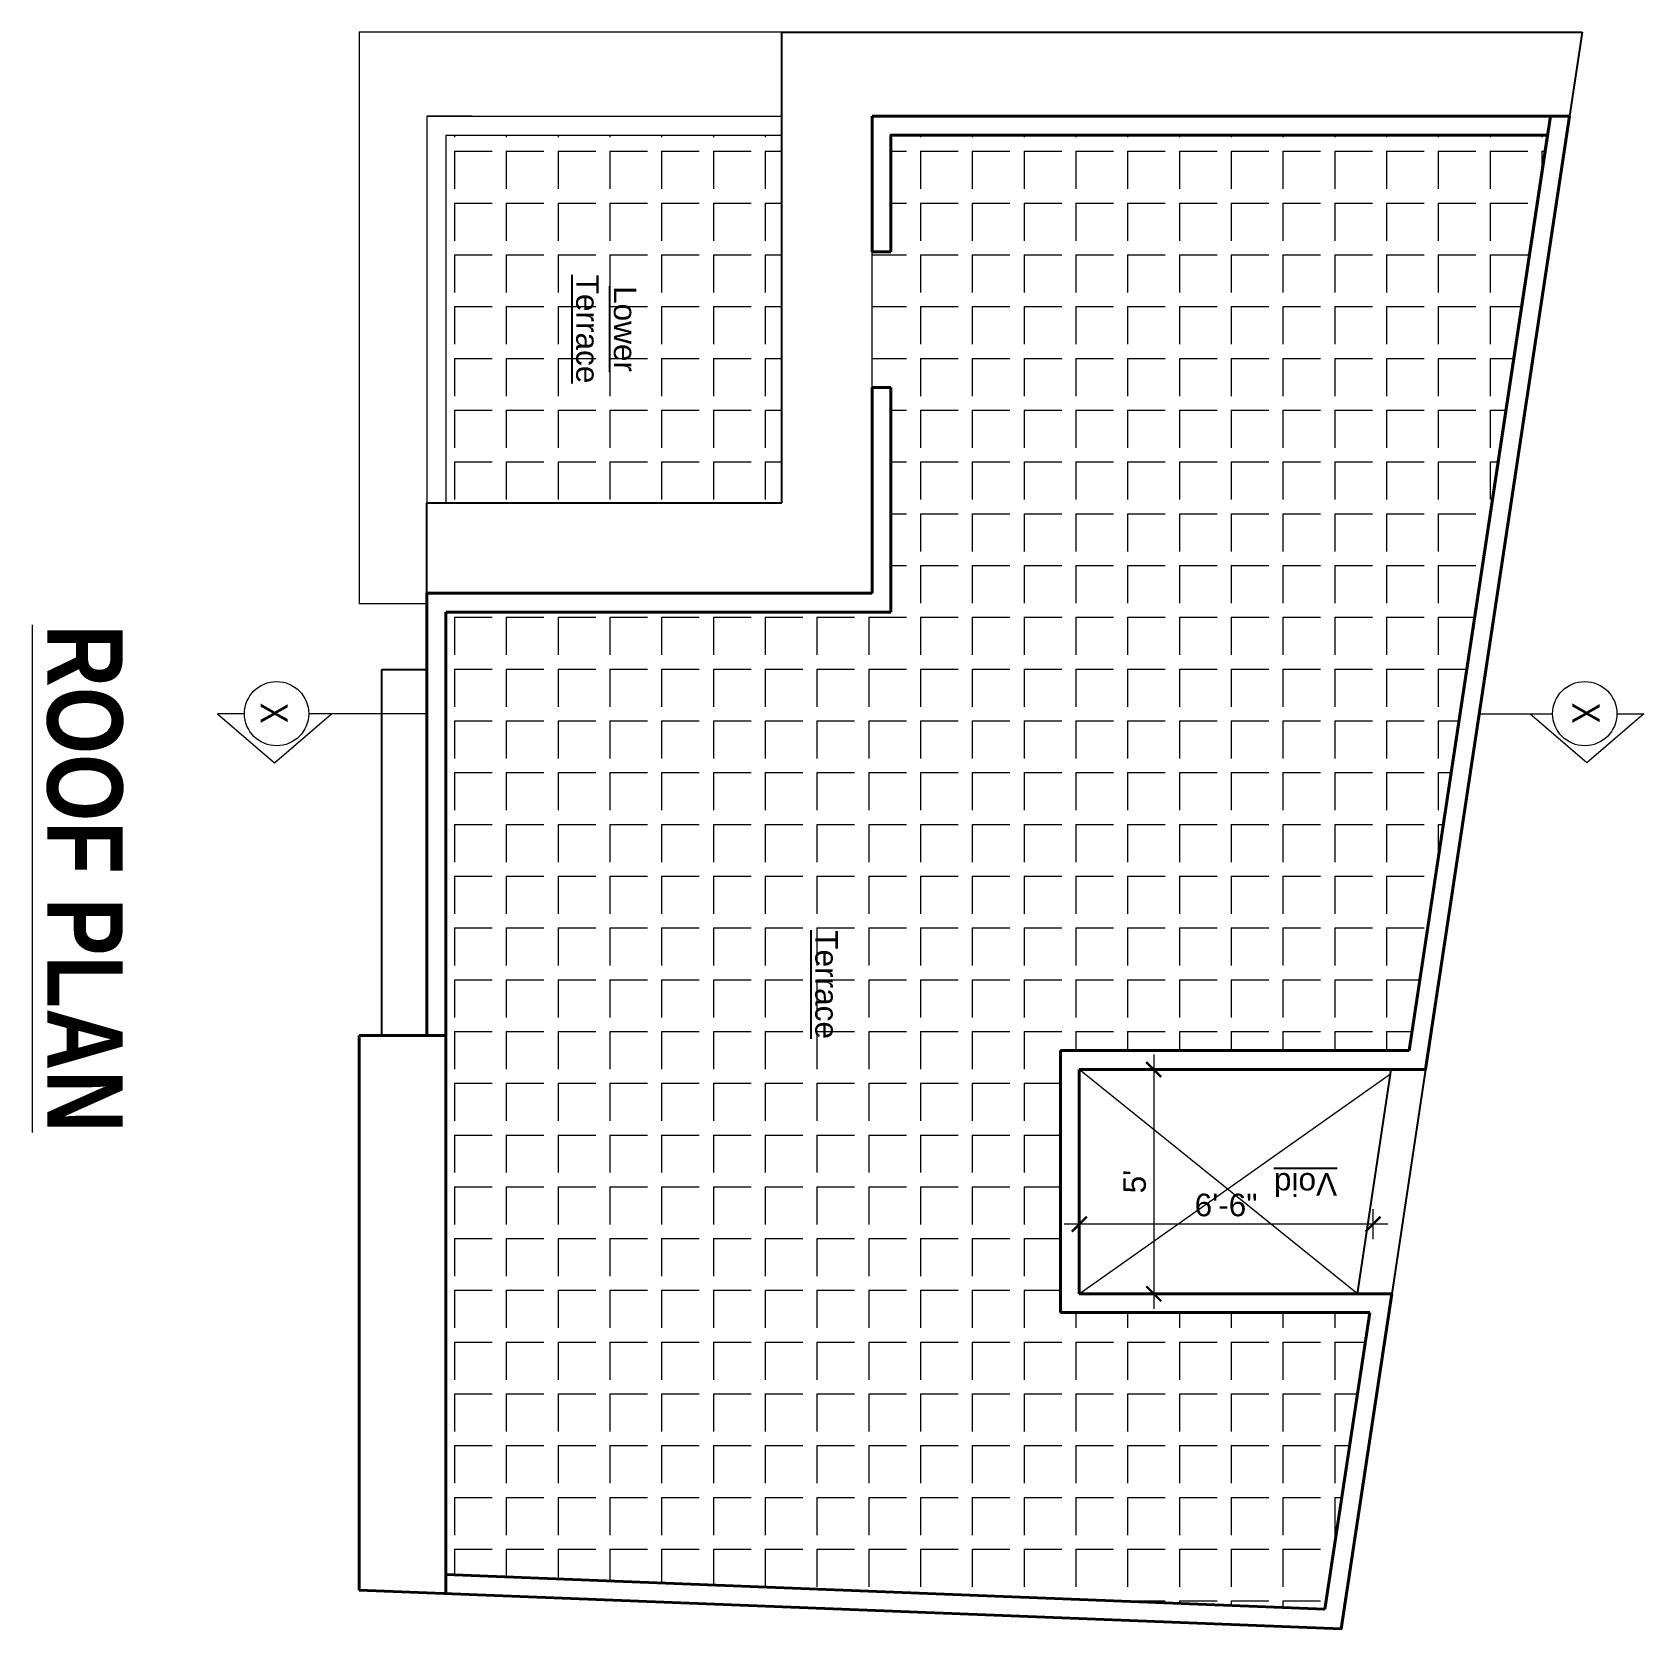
# Model space of a CAD drawing. Header units: inches. Extents: x 136316 to 155547, y -21384 to -17606.
# Drawn here: x 153027.8 to 153455.8, y -18099.8 to -17675.8 of the extents above; entities that cross this region are included whole.
import ezdxf

# ---------------------------------------------------------------- set-up
doc = ezdxf.new("R2010")
doc.units = ezdxf.units.IN
doc.header["$LTSCALE"] = 0.5
doc.header["$MEASUREMENT"] = 0
doc.header["$PDMODE"] = 66
for name, color, linetype, lineweight in [('DIM 1-100', 4, 'Continuous', 13), ('HACTH', 253, 'Continuous', 9), ('hatch', 9, 'Continuous', 5), ('PARAPET', 50, 'Continuous', 13), ('TEXT', 220, 'Continuous', 9), ('Text-100.w', 254, 'Continuous', 9), ('wall', 1, 'Continuous', 40), ('wall light', 6, 'Continuous', 25)]:
    doc.layers.add(name, color=color, linetype=linetype, lineweight=lineweight)
doc.styles.add('ARAIL', font='ARIALN.TTF')
doc.styles.add('arial', font='arial.ttf')
doc.styles.add('arial.', font='arial.ttf')
doc.styles.get("Standard").update_dxf_attribs({"font": 'arial.ttf'})
doc.dimstyles.new('1 by 96', dxfattribs={"dimtxt": 6, "dimasz": 4, "dimexe": 4, "dimexo": 4, "dimgap": 2, "dimtad": 1, "dimdec": 0, "dimzin": 0, "dimdsep": 46, "dimlunit": 4, "dimtxsty": 'Standard', "dimblk": 'ARCHTICK', "dimcen": 0, "dimdle": 4, "dimadec": 0, "dimazin": 0, "dimtfac": 1, "dimtdec": 0, "dimtix": 1, "dimtofl": 0, "dimtmove": 1, "dimatfit": 3, "dimldrblk": 'ARCHTICK', "dimfxl": 4, "dimfxlon": 1, "dimtolj": 1, "dimtzin": 0, "dimlwd": -1, "dimlwe": -1, "dimarcsym": 0})
pattern_1 = [(270, (172857.452, 128565.09), (13.75, -6e-15), [10, -3.75]), (360, (172857.452, 128565.09), (7e-15, 13.75), [10, -3.75])]

msp = doc.modelspace()

# ---------------------------------------------------------------- texts
at = {"layer": 'TEXT', "lineweight": -2, "char_height": 6, "width": 127.5059, "attachment_point": 5, "style": 'arial.'}
for s, insert, rotation in [('{\\LLower\\PTerrace}', (153180.23, -17754.6), 270), ('{\\LTerrace}', (153238.73, -17928.71), 270), ('{\\LVoid}', (153365.96, -17981.71), 180)]:
    msp.add_mtext(s, dxfattribs=dict(at, insert=insert, rotation=rotation))
at = {"layer": 'TEXT', "char_height": 7.2, "rotation": 270, "style": 'ARAIL'}
for insert, attachment_point in [((153095.67, -17853.87), 1), ((153444.05, -17859.35), 3)]:
    msp.add_mtext_dynamic_manual_height_columns('X', width=125.4648, gutter_width=90, heights=[0], dxfattribs=dict(at, insert=insert, attachment_point=attachment_point))
at = {"layer": 'Text-100.w', "insert": (153051.8, -17900.57), "char_height": 20, "width": 569.1024, "attachment_point": 2, "rotation": 270, "style": 'arial'}
msp.add_mtext('\\A1;{\\fArial Narrow|b1|i0|c0|p34;\\LROOF PLAN}', dxfattribs=at)

# ---------------------------------------------------------------- blocks, each defined once
blk = doc.blocks.new('_ArchTick')
at = {"color": 0, "linetype": 'ByBlock', "const_width": 0.15}
blk.add_lwpolyline([(-0.5, -0.5), (0.5, 0.5)], dxfattribs=at)
blk = doc.blocks.new('*D590')
at = {"layer": 'Defpoints', "color": 0, "transparency": 16777216}
for p in [(153305.87, -17951.25), (153305.87, -18010.79), (153325.65, -18010.79)]:
    blk.add_point(p, dxfattribs=at)
at = {"layer": 'DIM 1-100', "color": 0, "transparency": 16777216}
for p, q in [((153325.65, -17947.25), (153325.65, -18014.79)), ((153321.65, -17951.25), (153329.65, -17951.25)), ((153321.65, -18010.79), (153329.65, -18010.79))]:
    blk.add_line(p, q, dxfattribs=at)
at = {"layer": 'DIM 1-100', "color": 0, "transparency": 16777216, "xscale": 4, "yscale": 4, "zscale": 4}
for p, rotation in [((153325.65, -17951.25), 90), ((153325.65, -18010.79), 270)]:
    blk.add_blockref('_ArchTick', p, dxfattribs=dict(at, rotation=rotation))
at = {"layer": 'DIM 1-100', "color": 0, "transparency": 16777216, "insert": (153320.6, -17981.02), "char_height": 6, "attachment_point": 5, "rotation": 90}
blk.add_mtext("\\A1;5'", dxfattribs=at)
blk = doc.blocks.new('*D591')
at = {"layer": 'Defpoints', "color": 0, "transparency": 16777216}
for p in [(153383.86, -17983.52), (153305.87, -17992.33), (153305.87, -18010.79)]:
    blk.add_point(p, dxfattribs=at)
at = {"layer": 'DIM 1-100', "color": 0, "transparency": 16777216}
for p, q in [((153305.87, -17996.33), (153305.87, -17988.33)), ((153383.86, -17988.33), (153383.86, -17996.33)), ((153387.86, -17992.33), (153301.87, -17992.33))]:
    blk.add_line(p, q, dxfattribs=at)
at = {"layer": 'DIM 1-100', "color": 0, "transparency": 16777216, "xscale": 4, "yscale": 4, "zscale": 4, "rotation": 180}
blk.add_blockref('_ArchTick', (153305.87, -17992.33), dxfattribs=at)
at = {"layer": 'DIM 1-100', "color": 0, "transparency": 16777216, "xscale": 4, "yscale": 4, "zscale": 4}
blk.add_blockref('_ArchTick', (153383.86, -17992.33), dxfattribs=at)
at = {"layer": 'DIM 1-100', "color": 0, "transparency": 16777216, "insert": (153344.86, -17987.27), "char_height": 6, "attachment_point": 5}
blk.add_mtext('\\A1;6\'-6"', dxfattribs=at)

# ---------------------------------------------------------------- dimensions: what is measured, and where the dimension line sits
at = {"layer": 'DIM 1-100'}
dim = msp.add_linear_dim(base=(153325.65, -18010.79), p1=(153305.87, -17951.25), p2=(153305.87, -18010.79), angle=270, dimstyle='1 by 96', dxfattribs=at)
dim.commit()
dim.dimension.update_dxf_attribs({"geometry": '*D590', "text_midpoint": (153320.6, -17981.02)})
dim = msp.add_linear_dim(base=(153305.87, -17992.33), p1=(153383.86, -17983.52), p2=(153305.87, -18010.79), dimstyle='1 by 96', dxfattribs=at)
dim.commit()
dim.dimension.update_dxf_attribs({"geometry": '*D591', "text_midpoint": (153344.86, -17987.27)})

# ---------------------------------------------------------------- hatches: boundary and pattern name
at = {"layer": 'HACTH'}
h = msp.add_hatch(dxfattribs=at)
h.set_pattern_fill('ANGLE', color=256, scale=50, angle=-90)
h.set_pattern_definition(pattern_1)
h.paths.add_polyline_path([(153393.53, -17946.25), (153430.24, -17703.1), (153255.87, -17703.1), (153255.87, -17734.1), (153250.87, -17734.1), (153250.87, -17770.1), (153255.87, -17770.1), (153255.87, -17829.75), (153137.64, -17829.75), (153137.64, -18085.4), (153371.13, -18094.61), (153383.03, -18015.79), (153300.87, -18015.79), (153300.87, -18010.79), (153300.87, -17946.25)])
h.paths.add_polyline_path([(153233.06, -17912.85), (153233.06, -17944.73), (153245.42, -17944.73), (153245.42, -17912.85)], flags=24)
at = {"layer": 'hatch'}
h = msp.add_hatch(dxfattribs=at)
h.set_pattern_fill('ANGLE', color=256, scale=50, angle=-90)
h.set_pattern_definition(pattern_1)
h.paths.add_polyline_path([(153226.88, -17800.75), (153226.88, -17703.1), (153137.64, -17703.1), (153137.64, -17800.75)])
h.paths.add_polyline_path([(153169.56, -17738.73), (153169.56, -17770.61), (153191.92, -17770.61), (153191.92, -17738.73)], flags=24)

# ---------------------------------------------------------------- linework, layer by layer
at = {"layer": 'HACTH', "ltscale": 100}
for p, q in [((153226.88, -17675.77), (153114.64, -17675.77)), ((153114.64, -17675.77), (153114.64, -17827.58)), ((153132.64, -17827.58), (153114.64, -17827.58))]:
    msp.add_line(p, q, dxfattribs=at)
at = {"layer": 'HACTH'}
msp.add_line((153250.87, -17770.1), (153250.87, -17734.1), dxfattribs=at)
at = {"layer": 'hatch'}
for p, q in [((153379.74, -18010.79), (153305.87, -17951.25)), ((153305.87, -18010.79), (153388.56, -17952.38))]:
    msp.add_line(p, q, dxfattribs=at)
at = {"layer": 'PARAPET'}
for p, q in [((153144.64, -17698.1), (153132.64, -17698.1)), ((153132.64, -17698.1), (153132.64, -17800.75)), ((153132.64, -17698.1), (153226.88, -17698.1)), ((153137.64, -17703.1), (153137.64, -17800.75)), ((153137.64, -17703.1), (153226.88, -17703.1))]:
    msp.add_line(p, q, dxfattribs=at)
at = {"layer": 'TEXT'}
for points in [[(153084.17, -17856.75), (153077.03, -17856.75), (153092.17, -17869.84), (153107.31, -17856.75)], [(153132.64, -17856.75), (153101.24, -17856.75)], [(153412.1, -17856.75), (153431.58, -17856.75)], [(153448.65, -17856.75), (153455.79, -17856.75), (153440.65, -17869.84), (153425.51, -17856.75)]]:
    msp.add_lwpolyline(points, dxfattribs=at)
for centre in [(153092.7, -17856.75), (153440.12, -17856.75)]:
    msp.add_circle(centre, 8.53, dxfattribs=at)
at = {"layer": 'wall'}
for p, q in [((153250.87, -17734.1), (153250.87, -17698.1)), ((153431, -17698.1), (153393.53, -17946.25)), ((153250.87, -17824.75), (153250.87, -17770.1)), ((153255.87, -17829.75), (153255.87, -17770.1)), ((153132.64, -17942.25), (153132.64, -17824.75)), ((153132.64, -17824.75), (153250.87, -17824.75)), ((153137.64, -18090.41), (153137.64, -17829.75)), ((153137.64, -17829.75), (153255.87, -17829.75)), ((153137.64, -17942.25), (153114.64, -17942.25)), ((153114.64, -17942.25), (153114.64, -18089.5)), ((153300.87, -17946.25), (153393.53, -17946.25)), ((153300.87, -17946.25), (153300.87, -18010.79)), ((153305.87, -17951.25), (153397.83, -17951.25)), ((153305.87, -17951.25), (153305.87, -18010.79)), ((153300.87, -18015.79), (153300.87, -18010.79)), ((153388.84, -18010.79), (153305.87, -18010.79)), ((153383.03, -18015.79), (153300.87, -18015.79)), ((153383.03, -18015.79), (153371.13, -18094.61)), ((153371.13, -18094.61), (153137.64, -18085.4)), ((153132.64, -18090.21), (153114.64, -18089.5))]:
    msp.add_line(p, q, dxfattribs=at)
for points in [[(153250.87, -17698.1), (153433.94, -17698.1), (153436.05, -17698.1), (153397.83, -17951.25)], [(153255.87, -17734.1), (153255.87, -17703.1), (153430.24, -17703.1), (153393.53, -17946.25)], [(153250.87, -17734.1), (153255.87, -17734.1)], [(153250.87, -17770.1), (153255.87, -17770.1)], [(153388.84, -18010.79), (153375.4, -18099.78), (153132.64, -18090.21)]]:
    msp.add_lwpolyline(points, dxfattribs=at)
at = {"layer": 'wall light', "ltscale": 100}
for p, q in [((153226.88, -17675.77), (153439.42, -17675.77)), ((153226.88, -17800.75), (153226.88, -17675.77)), ((153132.64, -17800.75), (153226.88, -17800.75)), ((153132.64, -17824.75), (153132.64, -17800.75)), ((153120.64, -17845), (153132.64, -17845)), ((153120.64, -17942.25), (153120.64, -17845))]:
    msp.add_line(p, q, dxfattribs=at)
at = {"layer": 'wall light'}
for p, q in [((153439.42, -17675.77), (153436.05, -17698.1)), ((153397.83, -17951.25), (153388.84, -18010.79))]:
    msp.add_line(p, q, dxfattribs=at)
msp.add_lwpolyline([(153379.74, -18010.79), (153388.73, -17951.25)], dxfattribs=at)

msp.set_redraw_order([(e.dxf.handle, doc.entitydb.next_handle()) for e in msp.query("TEXT MTEXT ATTDEF DIMENSION ARC_DIMENSION")])  # texts and dimensions are drawn at this point

doc.saveas('drawing.dxf')
